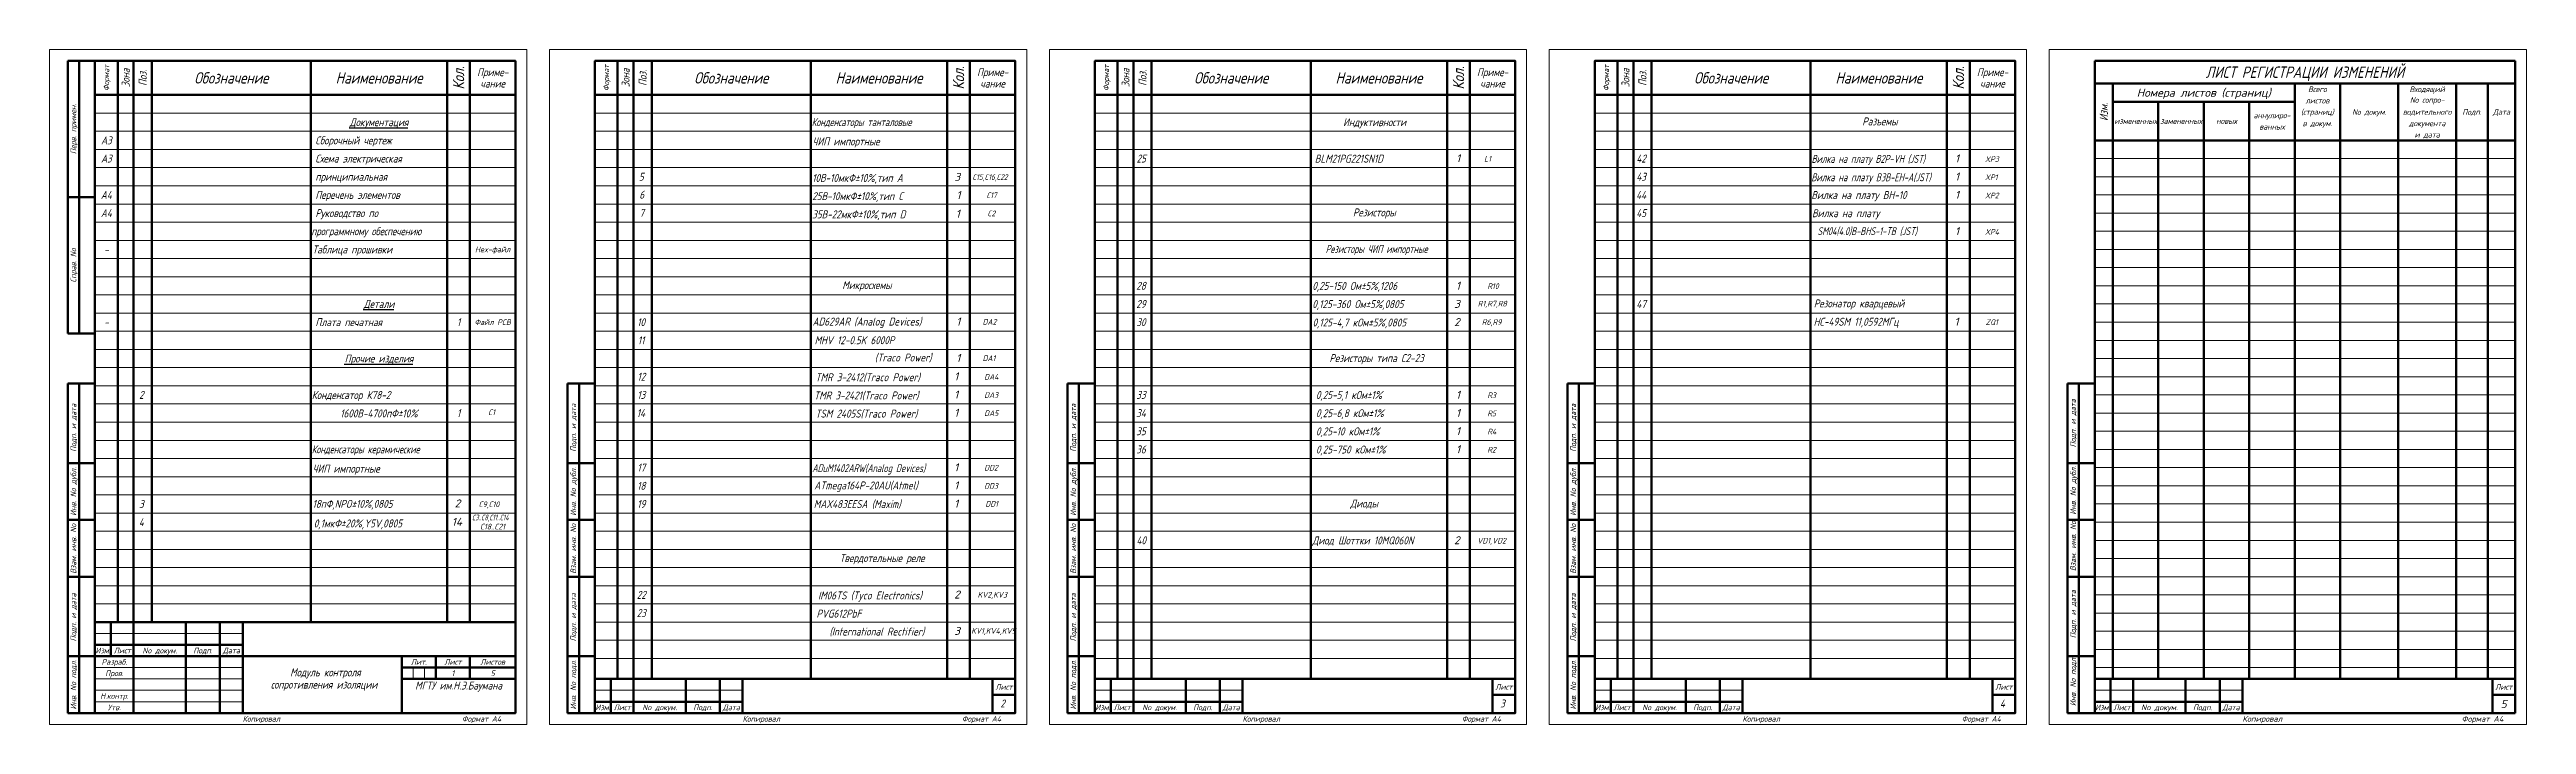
# Model space of a CAD drawing. Header units: millimetres. Extents: x 654 to 2190, y 1727 to 2024.
# Drawn here: x 1100 to 2190, y 1727 to 2024 of the extents above; entities that cross this region are included whole.
import ezdxf
from ezdxf.enums import TextEntityAlignment as Align

# ---------------------------------------------------------------- set-up
doc = ezdxf.new("R2010")
doc.units = ezdxf.units.MM
for name, color, linetype, lineweight in [('OSN25', 2, 'Continuous', 20), ('OSN50', 3, 'Continuous', 50), ('TEXT', 1, 'Continuous', 30)]:
    doc.layers.add(name, color=color, linetype=linetype, lineweight=lineweight)
doc.styles.add('E', font='simplex.shx', dxfattribs={"width": 0.8, "oblique": 15})
doc.styles.add('E1', font='simplex.shx', dxfattribs={"oblique": 15})

msp = doc.modelspace()

# ---------------------------------------------------------------- texts
at = {"layer": 'TEXT', "style": 'E', "oblique": 15, "width": 0.8}
for s, height, p in [('Формат', 2.5, (1125.4, 2012)), ('Кол.', 5, (1280.4, 2012)), ('Формат', 2.5, (1345.4, 2012)), ('Кол.', 5, (1500.4, 2012)), ('Формат', 2.5, (1565.4, 2012)), ('Кол.', 5, (1720.4, 2012)), ('Формат', 2.5, (1785.4, 2012)), ('Кол.', 5, (1940.4, 2012)), ('Зона', 3.5, (1133.9, 2012)), ('Поз.', 3.5, (1141.4, 2012)), ('Зона', 3.5, (1353.9, 2012)), ('Поз.', 3.5, (1361.4, 2012)), ('Зона', 3.5, (1573.9, 2012)), ('Поз.', 3.5, (1581.4, 2012)), ('Зона', 3.5, (1793.9, 2012)), ('Поз.', 3.5, (1801.4, 2012)), ('Перв. примен.', 2.5, (1110.9, 1989.5)), ('Изм.', 3.6, (2004.4, 1997)), ('Справ. No', 2.5, (1110.9, 1929.5)), ('Подп. и дата', 2.5, (1110.9, 1858)), ('Подп. и дата', 2.5, (1330.9, 1858)), ('Подп. и дата', 2.5, (1550.9, 1858)), ('Подп. и дата', 2.5, (1770.9, 1858)), ('Подп. и дата', 2.5, (1990.9, 1860)), ('Инв. No дубл.', 2.5, (1110.9, 1830)), ('Инв. No дубл.', 2.5, (1330.9, 1830)), ('Инв. No дубл.', 2.5, (1550.9, 1830)), ('Инв. No дубл.', 2.5, (1770.9, 1830)), ('Инв. No дубл.', 2.5, (1990.9, 1830.5)), ('Взам. инв. No', 2.5, (1110.9, 1804.8)), ('Взам. инв. No', 2.5, (1330.9, 1804.8)), ('Взам. инв. No', 2.5, (1550.9, 1804.8)), ('Взам. инв. No', 2.5, (1770.9, 1804.8)), ('Взам. инв. No', 2.5, (1990.9, 1806)), ('Подп. и дата', 2.5, (1110.9, 1774.6)), ('Подп. и дата', 2.5, (1330.9, 1774.6)), ('Подп. и дата', 2.5, (1550.9, 1774.6)), ('Подп. и дата', 2.5, (1770.9, 1774.6)), ('Подп. и дата', 2.5, (1990.9, 1776)), ('Инв. No подл.', 2.5, (1990.9, 1746.5)), ('Инв. No подл.', 2.5, (1110.9, 1745)), ('Инв. No подл.', 2.5, (1330.9, 1745)), ('Инв. No подл.', 2.5, (1550.9, 1745)), ('Инв. No подл.', 2.5, (1770.9, 1745))]:
    msp.add_text(s, height=height, rotation=90, dxfattribs=at).set_placement(p, align=Align.MIDDLE_CENTER)
at = {"layer": 'TEXT', "style": 'E', "oblique": 15}
for s, height, width, p in [('ЛИСТ РЕГИСТРАЦИИ ИЗМЕНЕНИЙ', 5, 0.8, (2092.9, 2014.5)), ('Обозначение', 5, 0.8, (1180.4, 2012)), ('Наименование', 5, 0.8, (1245.4, 2012)), ('Приме-', 3.5, 0.8, (1295.4, 2014.5)), ('чание', 3.5, 0.8, (1295.4, 2009.5)), ('Обозначение', 5, 0.8, (1400.4, 2012)), ('Наименование', 5, 0.8, (1465.4, 2012)), ('Приме-', 3.5, 0.8, (1515.4, 2014.5)), ('чание', 3.5, 0.8, (1515.4, 2009.5)), ('Обозначение', 5, 0.8, (1620.4, 2012)), ('Наименование', 5, 0.8, (1685.4, 2012)), ('Приме-', 3.5, 0.8, (1735.4, 2014.5)), ('чание', 3.5, 0.8, (1735.4, 2009.5)), ('Обозначение', 5, 0.8, (1840.4, 2012)), ('Наименование', 5, 0.8, (1905.4, 2012)), ('Приме-', 3.5, 0.8, (1955.4, 2014.5)), ('чание', 3.5, 0.8, (1955.4, 2009.5)), ('Всего', 2.5, 0.8, (2098.4, 2007)), ('Входящий', 2.5, 0.8, (2146.7, 2007)), ('аннулиро-', 2.5, 0.8, (2078.4, 1995.5)), ('(страниц)', 2.5, 0.8, (2098.4, 1997)), ('листов', 2.5, 0.8, (2098.4, 2002)), ('Nо докум.', 2.5, 0.8, (2121.2, 1997)), ('водительного', 2.5, 0.8, (2146.7, 1997)), ('Nо сопро-', 2.5, 0.8, (2146.7, 2002.3)), ('Подп.', 2.5, 0.8, (2166.4, 1997)), ('Дата', 2.5, 0.8, (2179.4, 1997)), ('A3', 3.5, 0.8, (1125.4, 1984.5)), ('%%uДокументация', 3.5, 0.8, (1245.4, 1992.5)), ('Индуктивности', 3.5, 0.8, (1683.5, 1992.5)), ('измененных', 2.5, 0.8, (2018.4, 1993)), ('замененных', 2.5, 0.8, (2038.4, 1993)), ('новых', 2.5, 0.8, (2058.4, 1993)), ('ванных', 2.5, 0.8, (2078.4, 1990.5)), ('в докум.', 2.5, 0.8, (2098.4, 1992)), ('документа', 2.5, 0.8, (2146.7, 1992)), ('и дата', 2.5, 0.8, (2146.7, 1987)), ('A3', 3.5, 0.8, (1125.4, 1976.5)), ('25', 3.5, 0.8, (1580.8, 1976.5)), ('42', 3.5, 0.8, (1800.8, 1976.5)), ('A4', 3.5, 0.8, (1125.4, 1960.5)), ('5', 3.5, 0.8, (1360.8, 1968.5)), ('6', 3.5, 0.8, (1361, 1960.6)), ('44', 3.5, 0.8, (1800.8, 1960.5)), ('43', 3.5, 0.8, (1800.8, 1968.5)), ('A4', 3.5, 0.8, (1125.4, 1952.5)), ('7', 3.5, 0.8, (1361, 1952.6)), ('Резисторы', 3.5, 0.8, (1683.4, 1952.8)), ('45', 3.5, 0.8, (1800.8, 1952.5)), ('-', 3.5, 0.8, (1125.4, 1936.5)), ('Hex-файл', 2.5, 0.8, (1295.4, 1936.5)), ('Резисторы ЧИП импортные', 3.5, 0.7, (1684.4, 1936.7)), ('Микросхемы', 3.5, 0.8, (1460.1, 1920.8)), ('28', 3.5, 0.8, (1580.7, 1920.5)), ('%%uДетали', 3.5, 0.8, (1245.4, 1912.5)), ('29', 3.5, 0.8, (1580.7, 1912.5)), ('47', 3.5, 0.8, (1800.8, 1912.5)), ('-', 3.5, 0.8, (1125.4, 1904.5)), ('1', 3.5, 0.8, (1280.4, 1904.5)), ('Файл PCB', 2.5, 0.8, (1295.4, 1904.5)), ('10', 3.5, 0.8, (1360.7, 1904.5)), ('11', 3.5, 0.8, (1360.7, 1896.5)), ('30', 3.5, 0.8, (1580.7, 1904.5)), ('%%uПрочие изделия', 3.5, 0.8, (1245.4, 1888.5)), ('Резисторы типа С2-23', 3.5, 0.8, (1684.4, 1888.7)), ('12', 3.5, 0.8, (1360.8, 1880.5)), ('2', 3.5, 0.8, (1140.8, 1872.5)), ('1', 3.5, 0.8, (1280.4, 1864.5)), ('14', 3.5, 0.8, (1360.6, 1864.5)), ('13', 3.5, 0.8, (1360.8, 1872.5)), ('34', 3.5, 0.8, (1580.7, 1864.5)), ('33', 3.5, 0.8, (1580.7, 1872.5)), ('35', 3.5, 0.8, (1580.7, 1856.5)), ('17', 3.5, 0.8, (1360.8, 1840.5)), ('36', 3.5, 0.8, (1580.7, 1848.5)), ('18', 3.5, 0.8, (1360.8, 1832.5)), ('3', 3.5, 0.8, (1140.8, 1824.5)), ('19', 3.5, 0.8, (1360.8, 1824.5)), ('Диоды', 3.5, 0.8, (1678.9, 1824.7)), ('4', 3.5, 0.8, (1140.8, 1816.5)), ('40', 3.5, 0.8, (1580.8, 1808.5)), ('Твердотельные реле', 3.5, 0.8, (1466.8, 1800.7)), ('22', 3.5, 0.8, (1360.8, 1784.5)), ('23', 3.5, 0.8, (1360.8, 1776.5)), ('Изм.', 2.5, 0.8, (1123.9, 1760)), ('Разраб.', 2.5, 0.8, (1128.9, 1755)), ('Лист', 2.5, 0.8, (1132.4, 1760)), ('No докум.', 2.5, 0.8, (1148.9, 1760)), ('Подп.', 2.5, 0.8, (1167.9, 1760)), ('Дата', 2.5, 0.8, (1180.4, 1760)), ('Лит.', 2.5, 0.8, (1262.9, 1755)), ('Лист', 2.5, 0.8, (1277.9, 1755)), ('Листов', 2.5, 0.8, (1295.4, 1755)), ('Пров.', 2.5, 0.8, (1128.9, 1750)), ('сопротивления изоляции', 3.5, 0.8, (1221.2, 1745)), ('Модуль контроля', 3.5, 0.8, (1221.8, 1750.4)), ('МГТУ им.Н.Э.Баумана', 3.5, 0.8, (1280.4, 1744.6)), ('1', 2.5, 0.8, (1277.9, 1750)), ('5', 2.5, 0.8, (1295.4, 1750)), ('Лист', 2.5, 0.8, (1520.4, 1744)), ('Лист', 2.5, 0.8, (1740.4, 1744)), ('Лист', 2.5, 0.8, (1960.4, 1744)), ('Лист', 2.5, 0.8, (2180.4, 1744)), ('Н.контр.', 2.5, 0.8, (1128.9, 1740)), ('Утв.', 2.5, 0.8, (1128.9, 1735)), ('Изм.', 2.5, 0.8, (1343.9, 1735)), ('Лист', 2.5, 0.8, (1352.4, 1735)), ('No докум.', 2.5, 0.8, (1368.9, 1735)), ('Подп.', 2.5, 0.8, (1387.9, 1735)), ('Дата', 2.5, 0.8, (1400.4, 1735)), ('2', 3.5, 0.8, (1519.8, 1736.7)), ('Изм.', 2.5, 0.8, (1563.9, 1735)), ('Лист', 2.5, 0.8, (1572.4, 1735)), ('No докум.', 2.5, 0.8, (1588.9, 1735)), ('Подп.', 2.5, 0.8, (1607.9, 1735)), ('Дата', 2.5, 0.8, (1620.4, 1735)), ('3', 3.5, 0.8, (1739.8, 1736.7)), ('Изм.', 2.5, 0.8, (1783.9, 1735)), ('Лист', 2.5, 0.8, (1792.4, 1735)), ('No докум.', 2.5, 0.8, (1808.9, 1735)), ('Подп.', 2.5, 0.8, (1827.9, 1735)), ('Дата', 2.5, 0.8, (1840.4, 1735)), ('4', 3.5, 0.8, (1959.8, 1736.7)), ('Изм.', 2.5, 0.8, (2003.9, 1735)), ('Лист', 2.5, 0.8, (2012.4, 1735)), ('Подп.', 2.5, 0.8, (2047.9, 1735)), ('Дата', 2.5, 0.8, (2060.4, 1735))]:
    msp.add_text(s, height=height, dxfattribs=dict(at, width=width)).set_placement(p, align=Align.MIDDLE_CENTER)
for s, height, p in [('Номера листов (страниц)', 3.6, (2048.4, 2005.5)), ('No докум.', 2.5, (2028.9, 1735)), ('5', 3.5, (2180.4, 1736.5))]:
    msp.add_text(s, height=height, dxfattribs=at).set_placement(p, align=Align.MIDDLE_CENTER)
for s, width, p in [('Сборочный чертеж', 0.8, (1217.4, 1984.5)), ('Схема электрическая', 0.8, (1217.4, 1976.5)), ('принципиальная', 0.8, (1217.4, 1968.5)), ('Перечень элементов', 0.8, (1217.4, 1960.5)), ('Руководство по', 0.8, (1217.4, 1952.5)), ('программному обеспечению', 0.77, (1215.6, 1944.5)), ('Таблица прошивки', 0.8, (1216.1, 1936.5)), ('Плата печатная', 0.8, (1217.4, 1904.5)), ('НС-49SM 11,0592MГц', 0.8, (1876.7, 1904.7))]:
    msp.add_text(s, height=3.5, dxfattribs=dict(at, width=width)).set_placement(p, align=Align.MIDDLE_LEFT)
at = {"layer": 'TEXT', "lineweight": 30, "style": 'E1', "oblique": 15}
for s, width, p in [('Конденсаторы танталовые', 0.73, (1435.8, 1990.8)), ('ЧИП импортные', 0.8, (1436.2, 1982.3)), ('10В-10мкФ±10%%%,тип А', 0.8, (1436, 1966.2)), ('25В-10мкФ±10%%%,тип C', 0.8, (1436, 1958.2)), ('35В-22мкФ±10%%%,тип D', 0.8, (1436, 1950.2)), ('Конденсаторы керамические', 0.73, (1215.8, 1846.8)), ('ЧИП импортные', 0.8, (1216.2, 1838.3)), ('18пФ,NPO±10%%%,0805', 0.8, (1216.1, 1822.8)), ('0,1мкФ±20%%%,Y5V,0805', 0.8, (1216.7, 1814.2))]:
    msp.add_text(s, height=3.5, dxfattribs=dict(at, width=width)).set_placement(p)
at = {"layer": 'TEXT', "style": 'E1', "oblique": 15}
for s, height, width, p in [('Разъемы', 3.5, 0.8, (1898.1, 1991.1)), ('BLM21PG221SN1D', 3.5, 0.8, (1657.2, 1974.7)), ('L1', 2.5, 0.8, (1731.7, 1975.2)), ('Вилка на плату B2P-VH (JST)', 3.5, 0.67, (1875.8, 1974.6)), ('XP3', 2.5, 0.8, (1952.1, 1975)), ('C15,C16,С22', 2.5, 0.75, (1506.5, 1967.1)), ('Вилка на плату B3B-EH-A(JST)', 3.5, 0.65, (1875.7, 1966.5)), ('Вилка на плату ВН-10', 3.5, 0.8, (1875.7, 1958.7)), ('XP1', 2.5, 0.8, (1952.1, 1967)), ('C17', 2.5, 0.75, (1512.7, 1959.1)), ('C2', 2.5, 0.8, (1513.1, 1951.1)), ('Вилка на плату', 3.5, 0.8, (1876, 1950.7)), ('XP2', 2.5, 0.8, (1952.1, 1959)), ('SM04(4.0)B-BHS-1-TB (JST)', 3.5, 0.7, (1878.4, 1942.8)), ('XP4', 2.5, 0.8, (1952.1, 1943)), ('0,25-150 Ом±5%%%,1206', 3.5, 0.8, (1656.1, 1918.7)), ('R10', 2.5, 0.8, (1733.1, 1919.1)), ('0,125-360 Ом±5%%%,0805', 3.5, 0.8, (1656.1, 1910.7)), ('R1,R7,R8', 2.5, 0.8, (1728.9, 1911.4)), ('Резонатор кварцевый', 3.5, 0.8, (1876.8, 1911)), ('AD629AR (Analog Devices)', 3.5, 0.8, (1436.2, 1903)), ('MHV 12-0.5K 6000P', 3.5, 0.8, (1437.1, 1894.8)), ('DA2', 2.5, 0.8, (1511, 1903.4)), ('0,125-4,7 кОм±5%,0805', 3.5, 0.8, (1656.2, 1902.6)), ('R6,R9', 2.5, 0.8, (1730.7, 1903.3)), ('ZQ1', 2.5, 0.8, (1952.4, 1903.3)), ('(Traco Power)', 3.5, 0.8, (1463.6, 1887.2)), ('DA1', 2.5, 0.8, (1511, 1887.4)), ('TMR 3-2412(Traco Power)', 3.5, 0.8, (1437.4, 1878.5)), ('DA4', 2.5, 0.8, (1511.7, 1879.2)), ('Конденсатор К78-2', 3.5, 0.8, (1215.8, 1870.7)), ('1600В-4700пФ±10%%%', 3.5, 0.8, (1228.3, 1862.6)), ('C1', 2.5, 0.8, (1293.4, 1863.6)), ('TMR 3-2421(Traco Power)', 3.5, 0.8, (1436.8, 1870.5)), ('TSM 2405S(Traco Power)', 3.5, 0.8, (1437.4, 1862.5)), ('DA3', 2.5, 0.8, (1511.7, 1871.2)), ('DA5', 2.5, 0.8, (1511.7, 1863.2)), ('0,25-5,1 кОм±1%%%', 3.5, 0.8, (1657.7, 1870.7)), ('0,25-6,8 кОм±1%%%', 3.5, 0.8, (1657.7, 1862.7)), ('R3', 2.5, 0.8, (1733.1, 1871.1)), ('R5', 2.5, 0.8, (1733.1, 1863.1)), ('0,25-10 кОм±1%%%', 3.5, 0.8, (1657.7, 1854.7)), ('R4', 2.5, 0.8, (1733.1, 1855.1)), ('ADuM1402ARW(Analog Devices)', 3.5, 0.7, (1436, 1838.5)), ('0,25-750 кОм±1%%%', 3.5, 0.8, (1657.7, 1846.7)), ('R2', 2.5, 0.8, (1733.1, 1847.1)), ('ATmega164P-20AU(Atmel)', 3.5, 0.8, (1436.9, 1830.9)), ('DD2', 2.5, 0.8, (1511.7, 1839.2)), ('DD3', 2.5, 0.8, (1511.7, 1831.2)), ('C9,С10', 2.5, 0.8, (1289.2, 1823.1)), ('MAX483EESA (Maxim)', 3.5, 0.8, (1436.7, 1822.7)), ('DD1', 2.5, 0.8, (1512.2, 1823.3)), ('C3..С8,С11..С14', 2.5, 0.65, (1286.3, 1817.3)), ('C18..С21', 2.5, 0.8, (1289.8, 1813.3)), ('Диод Шоттки 10MQ060N', 3.5, 0.8, (1656.1, 1806.7)), ('VD1,VD2', 2.5, 0.8, (1728.7, 1807.1)), ('PVG612PbF', 3.5, 0.8, (1437.9, 1774.5)), ('IM06TS (Tyco Electronics)', 3.5, 0.8, (1438.6, 1782.5)), ('KV2,KV3', 2.5, 0.8, (1508.8, 1783.3)), ('(International Rectifier)', 3.5, 0.8, (1443.6, 1766.6)), ('KV1,KV4,KV5', 2.5, 0.8, (1506, 1767.4))]:
    msp.add_text(s, height=height, dxfattribs=dict(at, width=width)).set_placement(p)
for s, p in [('1', (1719.4, 1974.9)), ('1', (1938.9, 1974.8)), ('3', (1498.6, 1966.7)), ('1', (1499.5, 1958.7)), ('1', (1938.9, 1966.8)), ('1', (1938.9, 1958.8)), ('1', (1499.2, 1950.5)), ('1', (1938.9, 1942.8)), ('1', (1719.3, 1918.8)), ('3', (1718.5, 1910.8)), ('1', (1499.4, 1903)), ('2', (1718.5, 1902.8)), ('1', (1938.7, 1903)), ('1', (1499.4, 1887)), ('1', (1498.5, 1878.9)), ('1', (1498.5, 1870.9)), ('1', (1498.5, 1862.9)), ('1', (1719.3, 1870.8)), ('1', (1719.3, 1862.8)), ('1', (1719.3, 1854.8)), ('1', (1498.5, 1838.9)), ('1', (1719.3, 1846.8)), ('1', (1498.5, 1830.9)), ('2', (1278.7, 1823)), ('1', (1498.5, 1822.9)), ('14', (1277.4, 1814.9)), ('2', (1718.5, 1806.8)), ('2', (1498.5, 1782.9)), ('3', (1498.5, 1766.9))]:
    msp.add_text(s, height=3.5, dxfattribs=at).set_placement(p)
at = {"layer": 'TEXT', "linetype": 'Continuous', "style": 'E', "oblique": 15, "width": 0.8}
for s, p in [('Копировал', (1185.4, 1728.7)), ('Формат A4', (1281.9, 1728.7)), ('Копировал', (1405.4, 1728.7)), ('Формат A4', (1501.9, 1728.7)), ('Копировал', (1625.4, 1728.7)), ('Формат A4', (1721.9, 1728.7)), ('Копировал', (1845.4, 1728.7)), ('Формат A4', (1941.9, 1728.7))]:
    msp.add_text(s, height=2.5, dxfattribs=at).set_placement(p)
at = {"layer": 'TEXT', "linetype": 'Continuous', "style": 'E', "oblique": 15}
for s, p in [('Копировал', (2065.4, 1728.7)), ('Формат A4', (2161.9, 1728.7))]:
    msp.add_text(s, height=2.5, dxfattribs=at).set_placement(p)

# ---------------------------------------------------------------- linework, layer by layer
at = {"layer": 'OSN25'}
for p, q in [((1120.4, 1996.5), (1305.4, 1996.5)), ((1340.4, 1996.5), (1525.4, 1996.5)), ((1560.4, 1996.5), (1745.4, 1996.5)), ((1780.4, 1996.5), (1965.4, 1996.5)), ((1120.4, 1988.5), (1305.4, 1988.5)), ((1340.4, 1988.5), (1525.4, 1988.5)), ((1560.4, 1988.5), (1745.4, 1988.5)), ((1780.4, 1988.5), (1965.4, 1988.5)), ((1120.4, 1980.5), (1305.4, 1980.5)), ((1340.4, 1980.5), (1525.4, 1980.5)), ((1560.4, 1980.5), (1745.4, 1980.5)), ((1780.4, 1980.5), (1965.4, 1980.5)), ((1120.4, 1972.5), (1305.4, 1972.5)), ((1120.4, 1972.5), (1305.4, 1972.5)), ((1120.4, 1964.5), (1305.4, 1964.5)), ((1340.4, 1972.5), (1525.4, 1972.5)), ((1340.4, 1972.5), (1525.4, 1972.5)), ((1340.4, 1964.5), (1525.4, 1964.5)), ((1560.4, 1972.5), (1745.4, 1972.5)), ((1560.4, 1972.5), (1745.4, 1972.5)), ((1560.4, 1964.5), (1745.4, 1964.5)), ((1780.4, 1972.5), (1965.4, 1972.5)), ((1780.4, 1972.5), (1965.4, 1972.5)), ((1780.4, 1964.5), (1965.4, 1964.5)), ((1120.4, 1956.5), (1305.4, 1956.5)), ((1340.4, 1956.5), (1525.4, 1956.5)), ((1560.4, 1956.5), (1745.4, 1956.5)), ((1780.4, 1956.5), (1965.4, 1956.5)), ((1120.4, 1948.5), (1305.4, 1948.5)), ((1120.4, 1940.5), (1305.4, 1940.5)), ((1340.4, 1948.5), (1525.4, 1948.5)), ((1340.4, 1940.5), (1525.4, 1940.5)), ((1560.4, 1948.5), (1745.4, 1948.5)), ((1560.4, 1940.5), (1745.4, 1940.5)), ((1780.4, 1948.5), (1965.4, 1948.5)), ((1780.4, 1940.5), (1965.4, 1940.5)), ((1120.4, 1932.5), (1305.4, 1932.5)), ((1340.4, 1932.5), (1525.4, 1932.5)), ((1560.4, 1932.5), (1745.4, 1932.5)), ((1780.4, 1932.5), (1965.4, 1932.5)), ((1120.4, 1924.5), (1305.4, 1924.5)), ((1340.4, 1924.5), (1525.4, 1924.5)), ((1560.4, 1924.5), (1745.4, 1924.5)), ((1780.4, 1924.5), (1965.4, 1924.5)), ((1120.4, 1916.5), (1305.4, 1916.5)), ((1120.4, 1908.5), (1305.4, 1908.5)), ((1340.4, 1916.5), (1525.4, 1916.5)), ((1340.4, 1908.5), (1525.4, 1908.5)), ((1560.4, 1916.5), (1745.4, 1916.5)), ((1560.4, 1908.5), (1745.4, 1908.5)), ((1780.4, 1916.5), (1965.4, 1916.5)), ((1780.4, 1908.5), (1965.4, 1908.5)), ((1120.4, 1900.5), (1305.4, 1900.5)), ((1340.4, 1900.5), (1525.4, 1900.5)), ((1560.4, 1900.5), (1745.4, 1900.5)), ((1780.4, 1900.5), (1965.4, 1900.5)), ((1120.4, 1892.5), (1305.4, 1892.5)), ((1340.4, 1892.5), (1525.4, 1892.5)), ((1560.4, 1892.5), (1745.4, 1892.5)), ((1780.4, 1892.5), (1965.4, 1892.5)), ((1120.4, 1884.5), (1305.4, 1884.5)), ((1120.4, 1876.5), (1305.4, 1876.5)), ((1340.4, 1884.5), (1525.4, 1884.5)), ((1340.4, 1876.5), (1525.4, 1876.5)), ((1560.4, 1884.5), (1745.4, 1884.5)), ((1560.4, 1876.5), (1745.4, 1876.5)), ((1780.4, 1884.5), (1965.4, 1884.5)), ((1780.4, 1876.5), (1965.4, 1876.5)), ((1120.4, 1868.5), (1305.4, 1868.5)), ((1340.4, 1868.5), (1525.4, 1868.5)), ((1560.4, 1868.5), (1745.4, 1868.5)), ((1780.4, 1868.5), (1965.4, 1868.5)), ((1120.4, 1860.5), (1305.4, 1860.5)), ((1340.4, 1860.5), (1525.4, 1860.5)), ((1560.4, 1860.5), (1745.4, 1860.5)), ((1780.4, 1860.5), (1965.4, 1860.5)), ((1120.4, 1852.5), (1305.4, 1852.5)), ((1120.4, 1844.5), (1305.4, 1844.5)), ((1340.4, 1852.5), (1525.4, 1852.5)), ((1340.4, 1844.5), (1525.4, 1844.5)), ((1560.4, 1852.5), (1745.4, 1852.5)), ((1560.4, 1844.5), (1745.4, 1844.5)), ((1780.4, 1852.5), (1965.4, 1852.5)), ((1780.4, 1844.5), (1965.4, 1844.5)), ((1120.4, 1836.5), (1305.4, 1836.5)), ((1340.4, 1836.5), (1525.4, 1836.5)), ((1560.4, 1836.5), (1745.4, 1836.5)), ((1780.4, 1836.5), (1965.4, 1836.5)), ((1120.4, 1828.5), (1305.4, 1828.5)), ((1120.4, 1820.5), (1305.4, 1820.5)), ((1340.4, 1828.5), (1525.4, 1828.5)), ((1340.4, 1820.5), (1525.4, 1820.5)), ((1560.4, 1828.5), (1745.4, 1828.5)), ((1560.4, 1820.5), (1745.4, 1820.5)), ((1780.4, 1828.5), (1965.4, 1828.5)), ((1780.4, 1820.5), (1965.4, 1820.5)), ((1120.4, 1812.5), (1305.4, 1812.5)), ((1340.4, 1812.5), (1525.4, 1812.5)), ((1560.4, 1812.5), (1745.4, 1812.5)), ((1780.4, 1812.5), (1965.4, 1812.5)), ((1120.4, 1804.5), (1305.4, 1804.5)), ((1340.4, 1804.5), (1525.4, 1804.5)), ((1560.4, 1804.5), (1745.4, 1804.5)), ((1780.4, 1804.5), (1965.4, 1804.5)), ((1120.4, 1796.5), (1305.4, 1796.5)), ((1120.4, 1788.5), (1305.4, 1788.5)), ((1340.4, 1796.5), (1525.4, 1796.5)), ((1340.4, 1788.5), (1525.4, 1788.5)), ((1560.4, 1796.5), (1745.4, 1796.5)), ((1560.4, 1788.5), (1745.4, 1788.5)), ((1780.4, 1796.5), (1965.4, 1796.5)), ((1780.4, 1788.5), (1965.4, 1788.5)), ((1120.4, 1780.5), (1305.4, 1780.5)), ((1340.4, 1780.5), (1525.4, 1780.5)), ((1560.4, 1780.5), (1745.4, 1780.5)), ((1780.4, 1780.5), (1965.4, 1780.5)), ((1120.4, 1767.5), (1185.4, 1767.5)), ((1340.4, 1772.5), (1525.4, 1772.5)), ((1560.4, 1772.5), (1745.4, 1772.5)), ((1780.4, 1772.5), (1965.4, 1772.5)), ((1340.4, 1764.5), (1525.4, 1764.5)), ((1340.4, 1756.5), (1525.4, 1756.5)), ((1560.4, 1764.5), (1745.4, 1764.5)), ((1560.4, 1756.5), (1745.4, 1756.5)), ((1780.4, 1764.5), (1965.4, 1764.5)), ((1780.4, 1756.5), (1965.4, 1756.5)), ((1120.4, 1752.5), (1185.4, 1752.5)), ((1120.4, 1747.5), (1185.4, 1747.5)), ((1260.4, 1752.5), (1260.4, 1747.5)), ((1265.4, 1752.5), (1265.4, 1747.5)), ((1120.4, 1742.5), (1185.4, 1742.5)), ((1120.4, 1737.5), (1185.4, 1737.5)), ((1340.4, 1742.5), (1405.4, 1742.5)), ((1560.4, 1742.5), (1625.4, 1742.5)), ((1780.4, 1742.5), (1845.4, 1742.5)), ((2000.4, 1742.5), (2065.4, 1742.5))]:
    msp.add_line(p, q, dxfattribs=at)
at = {"layer": 'OSN25', "linetype": 'Continuous'}
for p, q in [((2000.4, 1976.5), (2185.4, 1976.5)), ((2000.4, 1968.5), (2185.4, 1968.5)), ((2000.4, 1960.5), (2185.4, 1960.5)), ((2000.4, 1952.5), (2185.4, 1952.5)), ((2000.4, 1944.5), (2185.4, 1944.5)), ((2000.4, 1936.5), (2185.4, 1936.5)), ((2000.4, 1928.5), (2185.4, 1928.5)), ((2000.4, 1920.5), (2185.4, 1920.5)), ((2000.4, 1912.5), (2185.4, 1912.5)), ((2000.4, 1904.5), (2185.4, 1904.5)), ((2000.4, 1896.5), (2185.4, 1896.5)), ((2000.4, 1888.5), (2185.4, 1888.5)), ((2000.4, 1880.5), (2185.4, 1880.5)), ((2000.4, 1872.5), (2185.4, 1872.5)), ((2000.4, 1864.5), (2185.4, 1864.5)), ((2000.4, 1856.5), (2185.4, 1856.5)), ((2000.4, 1848.5), (2185.4, 1848.5)), ((2000.4, 1840.5), (2185.4, 1840.5)), ((2000.4, 1832.5), (2185.4, 1832.5)), ((2000.4, 1824.5), (2185.4, 1824.5)), ((2000.4, 1816.5), (2185.4, 1816.5)), ((2000.4, 1808.5), (2185.4, 1808.5)), ((2000.4, 1800.5), (2185.4, 1800.5)), ((2000.4, 1792.5), (2185.4, 1792.5)), ((2000.4, 1784.5), (2185.4, 1784.5)), ((2000.4, 1776.5), (2185.4, 1776.5)), ((2000.4, 1768.5), (2185.4, 1768.5)), ((2000.4, 1760.5), (2185.4, 1760.5)), ((2000.4, 1752.5), (2185.4, 1752.5))]:
    msp.add_line(p, q, dxfattribs=at)
at = {"layer": 'OSN25'}
for points in [[(1100.4, 1727.5), (1310.4, 1727.5), (1310.4, 2024.5), (1100.4, 2024.5)], [(1320.4, 1727.5), (1530.4, 1727.5), (1530.4, 2024.5), (1320.4, 2024.5)], [(1540.4, 1727.5), (1750.4, 1727.5), (1750.4, 2024.5), (1540.4, 2024.5)], [(1760.4, 1727.5), (1970.4, 1727.5), (1970.4, 2024.5), (1760.4, 2024.5)], [(1980.4, 1727.5), (2190.4, 1727.5), (2190.4, 2024.5), (1980.4, 2024.5)]]:
    msp.add_lwpolyline(points, close=True, dxfattribs=at)
at = {"layer": 'OSN50'}
for p, q in [((1113.4, 2019.5), (1113.4, 1899.5)), ((1130.4, 2019.5), (1130.4, 1772.5)), ((1137.4, 2019.5), (1137.4, 1772.5)), ((1145.4, 2019.5), (1145.4, 1772.5)), ((1215.4, 2019.5), (1215.4, 1772.5)), ((1275.4, 2019.5), (1275.4, 1772.5)), ((1285.4, 2019.5), (1285.4, 1772.5)), ((1350.4, 2019.5), (1350.4, 1747.5)), ((1357.4, 2019.5), (1357.4, 1747.5)), ((1365.4, 2019.5), (1365.4, 1747.5)), ((1435.4, 2019.5), (1435.4, 1747.5)), ((1495.4, 2019.5), (1495.4, 1747.5)), ((1505.4, 2019.5), (1505.4, 1747.5)), ((1570.4, 2019.5), (1570.4, 1747.5)), ((1577.4, 2019.5), (1577.4, 1747.5)), ((1585.4, 2019.5), (1585.4, 1747.5)), ((1655.4, 2019.5), (1655.4, 1747.5)), ((1715.4, 2019.5), (1715.4, 1747.5)), ((1725.4, 2019.5), (1725.4, 1747.5)), ((1790.4, 2019.5), (1790.4, 1747.5)), ((1797.4, 2019.5), (1797.4, 1747.5)), ((1805.4, 2019.5), (1805.4, 1747.5)), ((1875.4, 2019.5), (1875.4, 1747.5)), ((1935.4, 2019.5), (1935.4, 1747.5)), ((1945.4, 2019.5), (1945.4, 1747.5)), ((1120.4, 2004.5), (1305.4, 2004.5)), ((1340.4, 2004.5), (1525.4, 2004.5)), ((1560.4, 2004.5), (1745.4, 2004.5)), ((1780.4, 2004.5), (1965.4, 2004.5)), ((1113.4, 1732.5), (1113.4, 1877.5)), ((1333.4, 1732.5), (1333.4, 1877.5)), ((1553.4, 1732.5), (1553.4, 1877.5)), ((1773.4, 1732.5), (1773.4, 1877.5)), ((1988.4, 1877.5), (1988.4, 1732.5)), ((2000.4, 1877.5), (1988.4, 1877.5)), ((1993.4, 1877.5), (1993.4, 1732.5)), ((2000.4, 1842.5), (1988.4, 1842.5)), ((2000.4, 1817.5), (1988.4, 1817.5)), ((2000.4, 1792.5), (1988.4, 1792.5)), ((1120.4, 1772.5), (1305.4, 1772.5)), ((1127.4, 1772.5), (1127.4, 1757.5)), ((1137.4, 1772.5), (1137.4, 1732.5)), ((1160.4, 1772.5), (1160.4, 1732.5)), ((1175.4, 1772.5), (1175.4, 1732.5)), ((1185.4, 1772.5), (1185.4, 1732.5)), ((1120.4, 1762.5), (1185.4, 1762.5)), ((1120.4, 1757.5), (1185.4, 1757.5)), ((1185.4, 1757.5), (1305.4, 1757.5)), ((1255.4, 1757.5), (1255.4, 1732.5)), ((1270.4, 1757.5), (1270.4, 1747.5)), ((1285.4, 1757.5), (1285.4, 1747.5)), ((2000.4, 1757.5), (1988.4, 1757.5)), ((1255.4, 1752.5), (1305.4, 1752.5)), ((1255.4, 1747.5), (1305.4, 1747.5)), ((1340.4, 1747.5), (1525.4, 1747.5)), ((1347.4, 1747.5), (1347.4, 1732.5)), ((1357.4, 1747.5), (1357.4, 1732.5)), ((1380.4, 1747.5), (1380.4, 1732.5)), ((1395.4, 1747.5), (1395.4, 1732.5)), ((1405.4, 1747.5), (1405.4, 1732.5)), ((1515.4, 1747.5), (1515.4, 1732.5)), ((1560.4, 1747.5), (1745.4, 1747.5)), ((1567.4, 1747.5), (1567.4, 1732.5)), ((1577.4, 1747.5), (1577.4, 1732.5)), ((1600.4, 1747.5), (1600.4, 1732.5)), ((1615.4, 1747.5), (1615.4, 1732.5)), ((1625.4, 1747.5), (1625.4, 1732.5)), ((1735.4, 1747.5), (1735.4, 1732.5)), ((1780.4, 1747.5), (1965.4, 1747.5)), ((1787.4, 1747.5), (1787.4, 1732.5)), ((1797.4, 1747.5), (1797.4, 1732.5)), ((1820.4, 1747.5), (1820.4, 1732.5)), ((1835.4, 1747.5), (1835.4, 1732.5)), ((1845.4, 1747.5), (1845.4, 1732.5)), ((1955.4, 1747.5), (1955.4, 1732.5)), ((2185.4, 1747.5), (2000.4, 1747.5)), ((2007.4, 1747.5), (2007.4, 1732.5)), ((2017.4, 1747.5), (2017.4, 1732.5)), ((2040.4, 1747.5), (2040.4, 1732.5)), ((2055.4, 1747.5), (2055.4, 1732.5)), ((2065.4, 1747.5), (2065.4, 1732.5)), ((2175.4, 1747.5), (2175.4, 1732.5)), ((1340.4, 1737.5), (1405.4, 1737.5)), ((1515.4, 1740.5), (1525.4, 1740.5)), ((1560.4, 1737.5), (1625.4, 1737.5)), ((1735.4, 1740.5), (1745.4, 1740.5)), ((1780.4, 1737.5), (1845.4, 1737.5)), ((1955.4, 1740.5), (1965.4, 1740.5)), ((2000.4, 1737.5), (2065.4, 1737.5)), ((2175.4, 1740.5), (2185.4, 1740.5))]:
    msp.add_line(p, q, dxfattribs=at)
at = {"layer": 'OSN50', "linetype": 'Continuous'}
for p, q in [((2000.4, 2019.5), (2000.4, 1732.5)), ((2000.4, 2019.5), (2185.4, 2019.5)), ((2185.4, 1732.5), (2185.4, 2019.5)), ((2000.4, 2009.5), (2185.4, 2009.5)), ((2008.4, 1747.5), (2008.4, 2009.5)), ((2088.4, 1747.5), (2088.4, 2009.5)), ((2108.4, 1747.5), (2108.4, 2009.5)), ((2133.9, 1747.5), (2133.9, 2009.5)), ((2159.4, 1747.5), (2159.4, 2009.5)), ((2173.4, 1747.5), (2173.4, 2009.5)), ((2008.4, 2001.5), (2088.4, 2001.5)), ((2028.4, 1747.5), (2028.4, 2001.5)), ((2048.4, 1747.5), (2048.4, 2001.5)), ((2068.4, 1747.5), (2068.4, 2001.5)), ((2000.4, 1984.5), (2185.4, 1984.5)), ((1988.4, 1732.5), (2185.4, 1732.5))]:
    msp.add_line(p, q, dxfattribs=at)
at = {"layer": 'OSN50'}
for points in [[(1120.4, 2019.5), (1108.4, 2019.5)], [(1108.4, 2019.5), (1108.4, 1899.5)], [(1120.4, 1959.5), (1108.4, 1959.5)], [(1108.4, 1899.5), (1120.4, 1899.5)], [(1108.4, 1732.5), (1108.4, 1877.5)], [(1120.4, 1877.5), (1108.4, 1877.5)], [(1340.4, 1877.5), (1328.4, 1877.5)], [(1328.4, 1732.5), (1328.4, 1877.5)], [(1560.4, 1877.5), (1548.4, 1877.5)], [(1548.4, 1732.5), (1548.4, 1877.5)], [(1780.4, 1877.5), (1768.4, 1877.5)], [(1768.4, 1732.5), (1768.4, 1877.5)], [(1120.4, 1842.5), (1108.4, 1842.5)], [(1340.4, 1842.5), (1328.4, 1842.5)], [(1560.4, 1842.5), (1548.4, 1842.5)], [(1780.4, 1842.5), (1768.4, 1842.5)], [(1120.4, 1817.5), (1108.4, 1817.5)], [(1340.4, 1817.5), (1328.4, 1817.5)], [(1560.4, 1817.5), (1548.4, 1817.5)], [(1780.4, 1817.5), (1768.4, 1817.5)], [(1120.4, 1792.5), (1108.4, 1792.5)], [(1340.4, 1792.5), (1328.4, 1792.5)], [(1560.4, 1792.5), (1548.4, 1792.5)], [(1780.4, 1792.5), (1768.4, 1792.5)], [(1120.4, 1757.5), (1108.4, 1757.5)], [(1340.4, 1757.5), (1328.4, 1757.5)], [(1560.4, 1757.5), (1548.4, 1757.5)], [(1780.4, 1757.5), (1768.4, 1757.5)], [(1120.4, 1732.5), (1108.4, 1732.5)], [(1340.4, 1732.5), (1328.4, 1732.5)], [(1560.4, 1732.5), (1548.4, 1732.5)], [(1780.4, 1732.5), (1768.4, 1732.5)]]:
    msp.add_lwpolyline(points, dxfattribs=at)
for points in [[(1120.4, 1732.5), (1305.4, 1732.5), (1305.4, 2019.5), (1120.4, 2019.5)], [(1340.4, 1732.5), (1525.4, 1732.5), (1525.4, 2019.5), (1340.4, 2019.5)], [(1560.4, 1732.5), (1745.4, 1732.5), (1745.4, 2019.5), (1560.4, 2019.5)], [(1780.4, 1732.5), (1965.4, 1732.5), (1965.4, 2019.5), (1780.4, 2019.5)]]:
    msp.add_lwpolyline(points, close=True, dxfattribs=at)

msp.set_redraw_order([(e.dxf.handle, doc.entitydb.next_handle()) for e in msp.query("TEXT MTEXT ATTDEF DIMENSION ARC_DIMENSION")])  # texts and dimensions are drawn at this point

doc.saveas('drawing.dxf')
